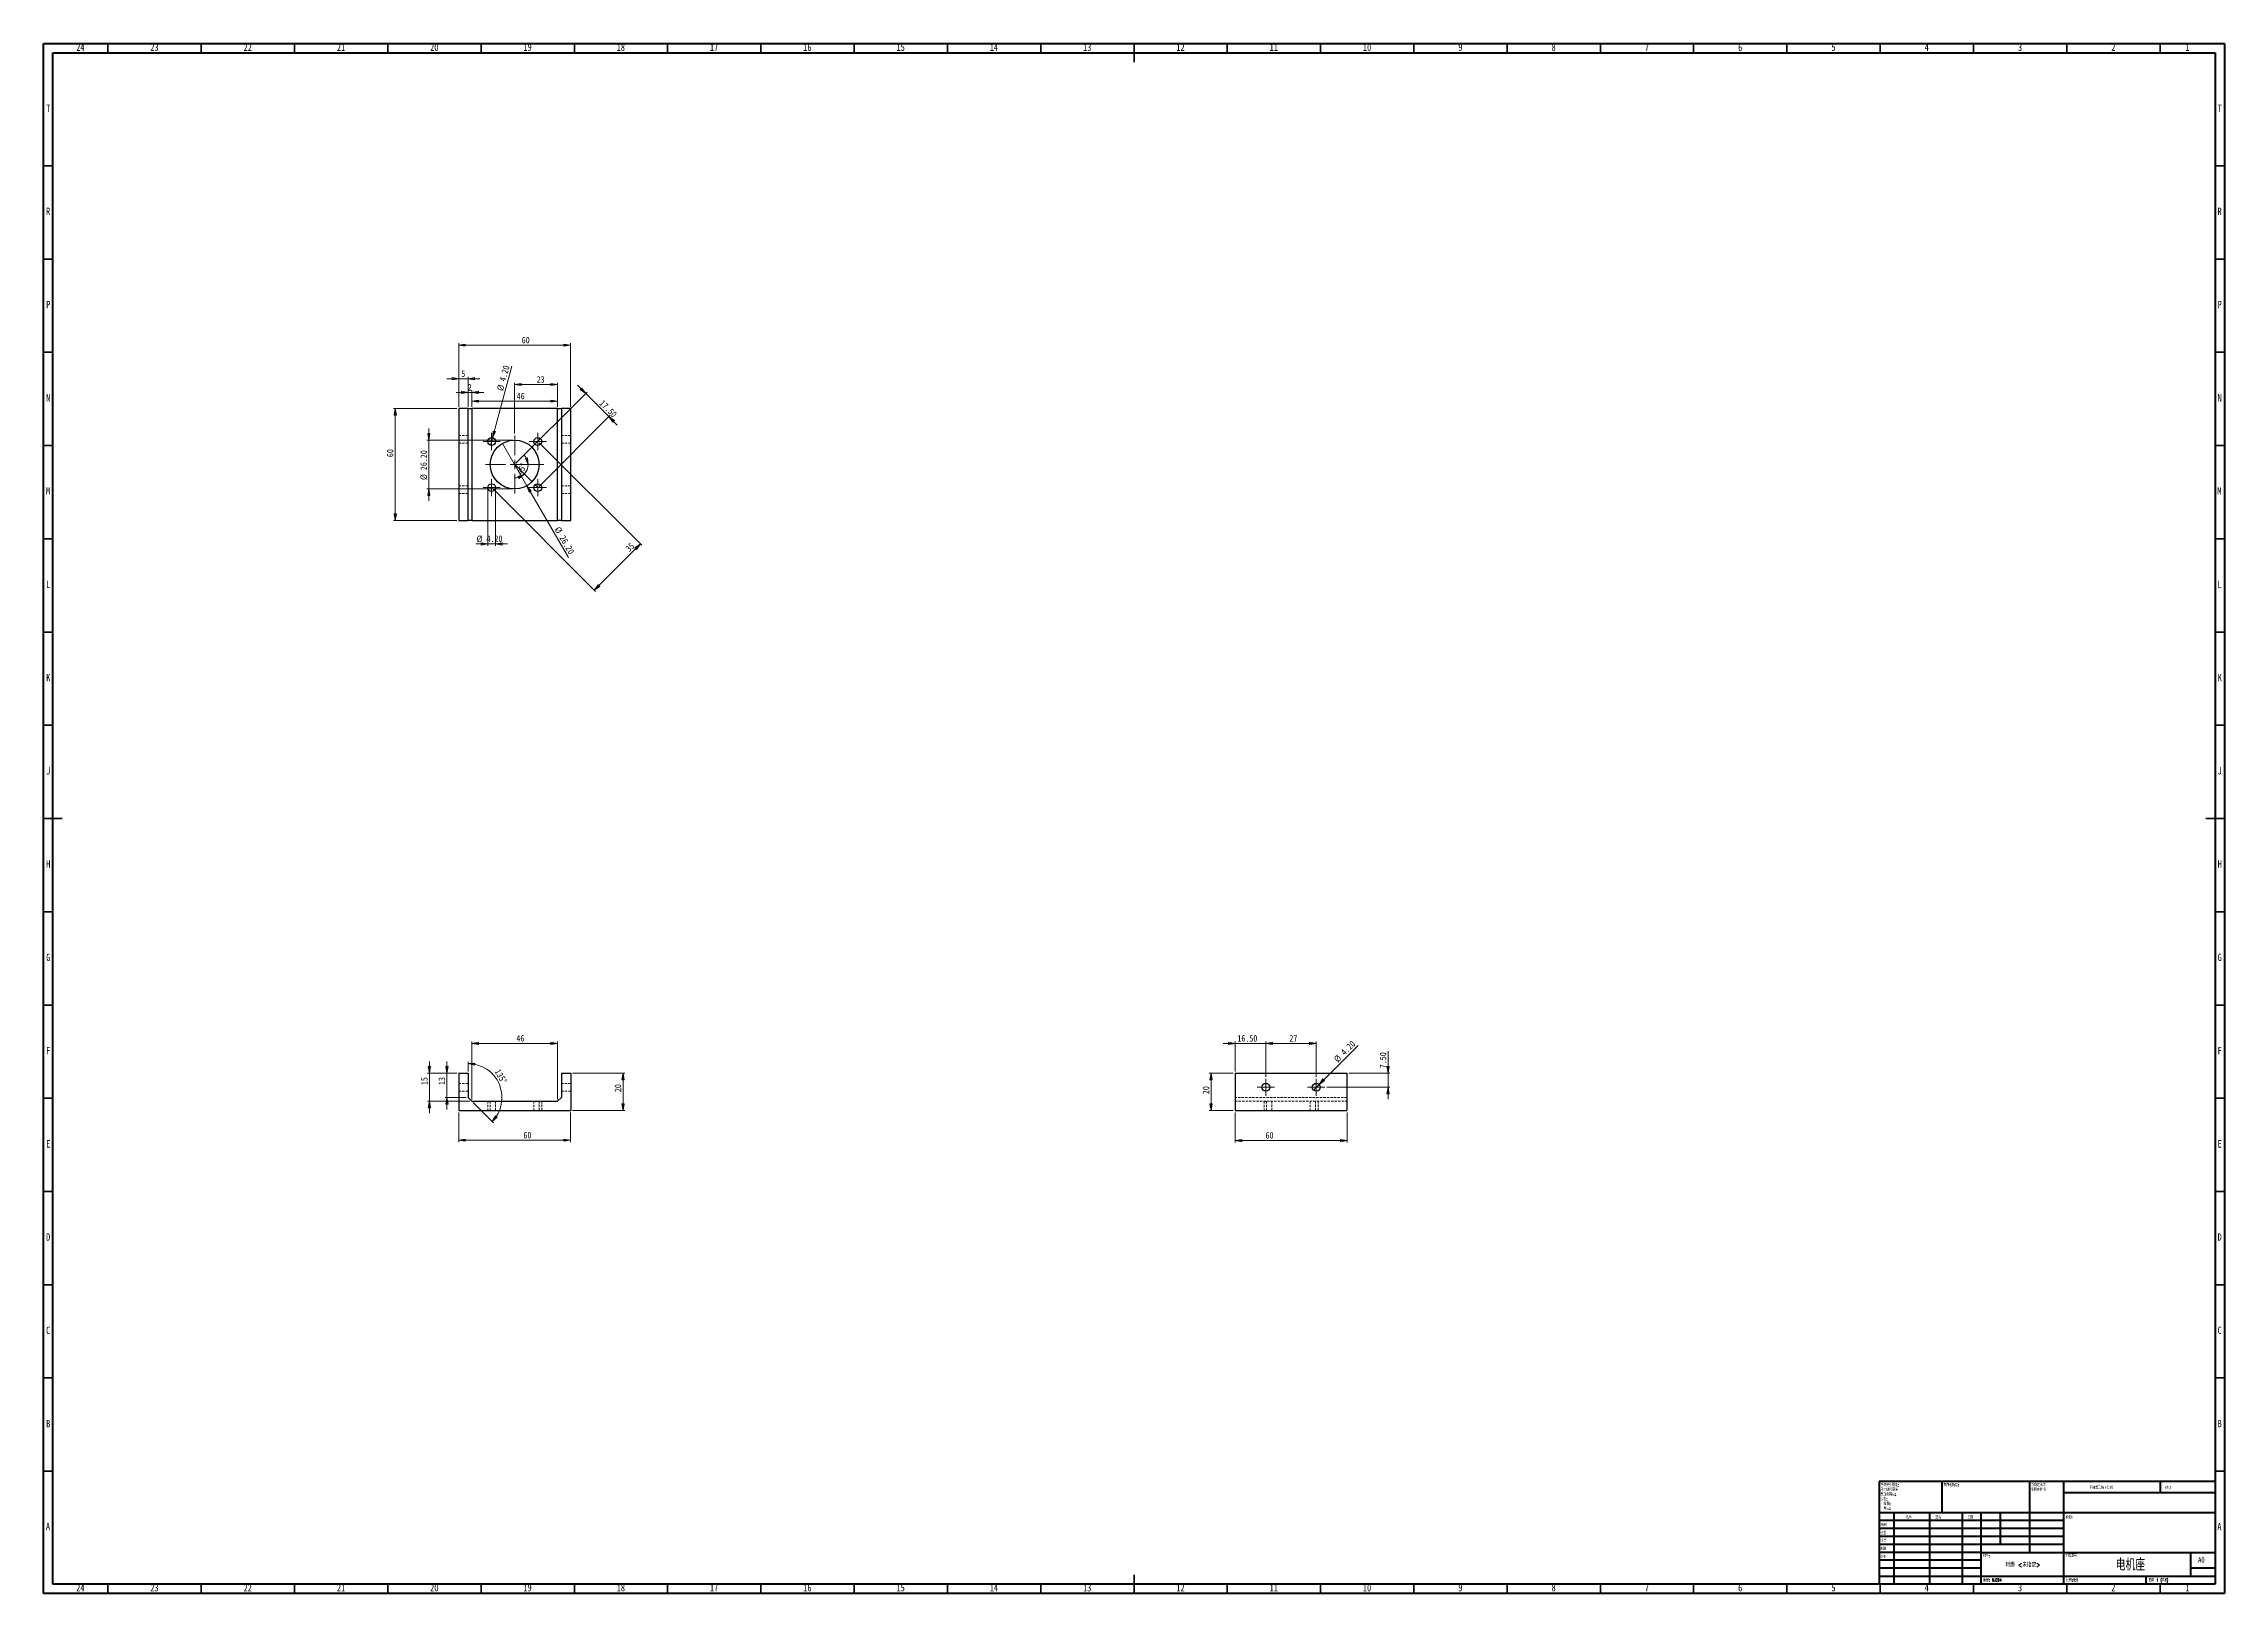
# Model space of a CAD drawing. Header units: millimetres. Extents: x 15 to 1184, y 5 to 836.
import ezdxf

# ---------------------------------------------------------------- set-up
doc = ezdxf.new("R2010")
doc.units = ezdxf.units.MM
doc.linetypes.add('CENTERX2', pattern=[20.32, 12.7, -2.54, 2.54, -2.54])
doc.linetypes.add('HIDDEN', pattern=[1.905, 1.27, -0.635])
doc.styles.add('SLDTEXTSTYLE0', font='TXT', dxfattribs={"width": 0.75, "bigfont": 'bigfont'})
doc.styles.add('SLDTEXTSTYLE1', font='TXT', dxfattribs={"width": 0.694444, "bigfont": 'bigfont'})
doc.styles.add('SLDTEXTSTYLE2', font='TXT', dxfattribs={"width": 0.75})
doc.dimstyles.new('SLDDIMSTYLE0', dxfattribs={"dimtxt": 3.5, "dimasz": 3.556, "dimexe": 0, "dimexo": 0.0625, "dimgap": 0.875, "dimtad": 1, "dimrnd": 1e-09, "dimzin": 12, "dimdsep": 46, "dimtxsty": 'SLDTEXTSTYLE2', "dimblk1": 'CLOSED', "dimblk2": 'CLOSED', "dimsah": 1, "dimcen": 0.09, "dimadec": 0, "dimazin": 3, "dimtfac": 1, "dimtmove": 0, "dimatfit": 0, "dimldrblk": 'CLOSED', "dimfxl": 1, "dimfrac": 2, "dimtolj": 1, "dimtzin": 12, "dimarcsym": 0})
doc.dimstyles.new('SLDDIMSTYLE1', dxfattribs={"dimtxt": 3.5, "dimasz": 3.556, "dimexe": 0, "dimexo": 0.0625, "dimgap": 0.875, "dimtad": 1, "dimdec": 4, "dimzin": 12, "dimdsep": 46, "dimtxsty": 'SLDTEXTSTYLE2', "dimblk1": 'CLOSED', "dimblk2": 'CLOSED', "dimsah": 1, "dimcen": 0.09, "dimazin": 3, "dimtfac": 1, "dimtofl": 0, "dimtmove": 0, "dimatfit": 3, "dimldrblk": 'CLOSED', "dimfxl": 1, "dimfrac": 2, "dimtolj": 1, "dimtzin": 12, "dimarcsym": 0})
doc.dimstyles.new('SLDDIMSTYLE2', dxfattribs={"dimtxt": 3.5, "dimasz": 3.556, "dimexe": 0, "dimexo": 0.0625, "dimgap": 0.875, "dimtad": 1, "dimrnd": 1e-09, "dimzin": 12, "dimdsep": 46, "dimtxsty": 'SLDTEXTSTYLE2', "dimblk1": 'CLOSED', "dimblk2": 'CLOSED', "dimsah": 1, "dimcen": 0.09, "dimadec": 0, "dimazin": 3, "dimtfac": 1, "dimtofl": 0, "dimtmove": 0, "dimatfit": 3, "dimldrblk": 'CLOSED', "dimfxl": 1, "dimfrac": 2, "dimtolj": 1, "dimtzin": 12, "dimarcsym": 0})
doc.dimstyles.new('SLDDIMSTYLE3', dxfattribs={"dimtxt": 3.5, "dimasz": 3.556, "dimexe": 0, "dimexo": 0.0625, "dimgap": 0.875, "dimtad": 1, "dimrnd": 1e-09, "dimzin": 4, "dimdsep": 46, "dimtxsty": 'SLDTEXTSTYLE2', "dimblk1": 'CLOSED', "dimblk2": 'CLOSED', "dimsah": 1, "dimcen": 0.09, "dimadec": 0, "dimazin": 1, "dimtfac": 1, "dimtmove": 0, "dimatfit": 0, "dimldrblk": 'CLOSED', "dimfxl": 1, "dimfrac": 2, "dimtolj": 1, "dimtzin": 12, "dimarcsym": 0})
doc.dimstyles.new('SLDDIMSTYLE4', dxfattribs={"dimtxt": 3.5, "dimasz": 3.556, "dimexe": 0, "dimexo": 0.0625, "dimgap": 0.875, "dimtad": 1, "dimrnd": 1e-09, "dimzin": 4, "dimdsep": 46, "dimtxsty": 'SLDTEXTSTYLE2', "dimblk1": 'NONE', "dimblk2": 'CLOSED', "dimsah": 1, "dimcen": 0, "dimadec": 0, "dimazin": 1, "dimtfac": 1, "dimtmove": 0, "dimatfit": 3, "dimldrblk": 'NONE', "dimfxl": 1, "dimfrac": 2, "dimtolj": 1, "dimtzin": 12, "dimarcsym": 0})

msp = doc.modelspace()

# ---------------------------------------------------------------- texts
at = {"color": 7, "linetype": 'Continuous', "lineweight": 0}
for s, insert, char_height, attachment_point, style in [('24', (34.67007, 836.06015), 3.96875, 2, 'SLDTEXTSTYLE2'), ('23', (74.42007, 836.06015), 3.96875, 2, 'SLDTEXTSTYLE2'), ('22', (124.42007, 836.06015), 3.96875, 2, 'SLDTEXTSTYLE2'), ('21', (174.42007, 836.06015), 3.96875, 2, 'SLDTEXTSTYLE2'), ('20', (224.42007, 836.06015), 3.96875, 2, 'SLDTEXTSTYLE2'), ('19', (274.42007, 836.06015), 3.96875, 2, 'SLDTEXTSTYLE2'), ('18', (324.42007, 836.06015), 3.96875, 2, 'SLDTEXTSTYLE2'), ('17', (374.42007, 836.06015), 3.96875, 2, 'SLDTEXTSTYLE2'), ('16', (424.42007, 836.06015), 3.96875, 2, 'SLDTEXTSTYLE2'), ('15', (474.42007, 836.06015), 3.96875, 2, 'SLDTEXTSTYLE2'), ('14', (524.42007, 836.06015), 3.96875, 2, 'SLDTEXTSTYLE2'), ('13', (574.42007, 836.06015), 3.96875, 2, 'SLDTEXTSTYLE2'), ('12', (624.42007, 836.06015), 3.96875, 2, 'SLDTEXTSTYLE2'), ('11', (674.42007, 836.06015), 3.96875, 2, 'SLDTEXTSTYLE2'), ('10', (724.42007, 836.06015), 3.96875, 2, 'SLDTEXTSTYLE2'), ('9', (774.46004, 836.06015), 3.96875, 2, 'SLDTEXTSTYLE2'), ('8', (824.46004, 836.06015), 3.96875, 2, 'SLDTEXTSTYLE2'), ('7', (874.46004, 836.06015), 3.96875, 2, 'SLDTEXTSTYLE2'), ('6', (924.46004, 836.06015), 3.96875, 2, 'SLDTEXTSTYLE2'), ('5', (974.46004, 836.06015), 3.96875, 2, 'SLDTEXTSTYLE2'), ('4', (1024.46004, 836.06015), 3.96875, 2, 'SLDTEXTSTYLE2'), ('3', (1074.46004, 836.06015), 3.96875, 2, 'SLDTEXTSTYLE2'), ('2', (1124.46004, 836.06015), 3.96875, 2, 'SLDTEXTSTYLE2'), ('1', (1164.21004, 836.06015), 3.96875, 2, 'SLDTEXTSTYLE2'), ('T', (17.48806, 803.31015), 3.96875, 2, 'SLDTEXTSTYLE2'), ('T', (1181.48806, 803.31015), 3.96875, 2, 'SLDTEXTSTYLE2'), ('R', (17.44442, 748.06015), 3.96875, 2, 'SLDTEXTSTYLE2'), ('R', (1181.44442, 748.06015), 3.96875, 2, 'SLDTEXTSTYLE2'), ('P', (17.48484, 698.06015), 3.96875, 2, 'SLDTEXTSTYLE2'), ('P', (1181.48484, 698.06015), 3.96875, 2, 'SLDTEXTSTYLE2'), ('N', (17.46371, 648.06015), 3.96875, 2, 'SLDTEXTSTYLE2'), ('N', (1181.46371, 648.06015), 3.96875, 2, 'SLDTEXTSTYLE2'), ('M', (17.36174, 598.06015), 3.96875, 2, 'SLDTEXTSTYLE2'), ('M', (1181.36174, 598.06015), 3.96875, 2, 'SLDTEXTSTYLE2'), ('L', (17.45452, 548.06015), 3.96875, 2, 'SLDTEXTSTYLE2'), ('L', (1181.45452, 548.06015), 3.96875, 2, 'SLDTEXTSTYLE2'), ('K', (17.48852, 498.06015), 3.96875, 2, 'SLDTEXTSTYLE2'), ('K', (1181.48852, 498.06015), 3.96875, 2, 'SLDTEXTSTYLE2'), ('J', (17.46509, 448.06015), 3.96875, 2, 'SLDTEXTSTYLE2'), ('J', (1181.46509, 448.06015), 3.96875, 2, 'SLDTEXTSTYLE2'), ('H', (17.49035, 398.06015), 3.96875, 2, 'SLDTEXTSTYLE2'), ('H', (1181.49035, 398.06015), 3.96875, 2, 'SLDTEXTSTYLE2'), ('G', (17.48668, 348.06015), 3.96875, 2, 'SLDTEXTSTYLE2'), ('G', (1181.48668, 348.06015), 3.96875, 2, 'SLDTEXTSTYLE2'), ('F', (17.45774, 298.06015), 3.96875, 2, 'SLDTEXTSTYLE2'), ('F', (1181.45774, 298.06015), 3.96875, 2, 'SLDTEXTSTYLE2'), ('E', (17.50781, 248.06015), 3.96875, 2, 'SLDTEXTSTYLE2'), ('E', (1181.50781, 248.06015), 3.96875, 2, 'SLDTEXTSTYLE2'), ('D', (17.45269, 198.06015), 3.96875, 2, 'SLDTEXTSTYLE2'), ('D', (1181.45269, 198.06015), 3.96875, 2, 'SLDTEXTSTYLE2'), ('C', (17.45866, 148.06015), 3.96875, 2, 'SLDTEXTSTYLE2'), ('C', (1181.45866, 148.06015), 3.96875, 2, 'SLDTEXTSTYLE2'), ('B', (17.4706, 98.06015), 3.96875, 2, 'SLDTEXTSTYLE2'), ('B', (1181.4706, 98.06015), 3.96875, 2, 'SLDTEXTSTYLE2'), ('\\M+1955C\\M+196CA\\M+19165糙\\M+19378:', (1033.37129, 63.91927), 1.5, 1, 'SLDTEXTSTYLE0'), ('\\M+19573调\\M+190AE\\M+18D48\\M+192F6图\\M+194E4\\M+197E1', (1111.61464, 62.53299), 1.5, 1, 'SLDTEXTSTYLE0'), ('\\M+18F43订', (1152.32758, 62.33491), 1.5, 1, 'SLDTEXTSTYLE0'), ('A', (17.33969, 42.81015), 3.96875, 2, 'SLDTEXTSTYLE2'), ('检查', (999.62358, 38.15441), 1.5, 1, 'SLDTEXTSTYLE0'), ('绘\\M+190A7', (999.68467, 42.42971), 1.5, 1, 'SLDTEXTSTYLE0'), ('\\M+196BC\\M+18FCC', (1013.32224, 46.50148), 1.5, 1, 'SLDTEXTSTYLE0'), ('签\\M+196BC', (1029.03359, 46.56176), 1.5, 1, 'SLDTEXTSTYLE0'), ('\\M+193FA\\M+18AFA', (1046.2147, 46.57618), 1.5, 1, 'SLDTEXTSTYLE0'), ('标题:', (1098.95619, 46.57618), 1.5, 1, 'SLDTEXTSTYLE0'), ('A', (1181.33969, 42.81015), 3.96875, 2, 'SLDTEXTSTYLE2'), ('\\M+194E1\\M+18F79', (999.62163, 34.17683), 1.5, 1, 'SLDTEXTSTYLE0'), ('验检', (999.67686, 25.34965), 1.5, 1, 'SLDTEXTSTYLE0'), ('\\M+190A7\\M+191A2', (999.68219, 29.7337), 1.5, 1, 'SLDTEXTSTYLE0'), ('\\M+18DDE\\M+197BF:', (1054.64586, 25.98606), 1.5, 1, 'SLDTEXTSTYLE0'), ('\\M+18D48\\M+192F6图\\M+18D86', (1098.62865, 25.98606), 1.5, 1, 'SLDTEXTSTYLE0'), ('电\\M+18AF7\\M+18DC0', (1133.62501, 23.60691), 6.35, 2, 'SLDTEXTSTYLE0'), ('A0', (1169.87116, 24.40639), 2.910417, 1, 'SLDTEXTSTYLE2'), ('\\M+18F64\\M+197CA: 0.024', (1054.61781, 12.94931), 1.4986, 1, 'SLDTEXTSTYLE0'), ('\\M+18DDE质 <\\M+196A2\\M+18E77\\M+192E8>', (1075.9665, 21.48557), 2.38125, 2, 'SLDTEXTSTYLE0'), ('\\M+194E4\\M+197E1:1:1', (1099.07397, 12.90009), 1.5, 1, 'SLDTEXTSTYLE0'), ('图纸 1 (\\M+18BA41)', (1143.47829, 12.90009), 1.5, 1, 'SLDTEXTSTYLE1'), ('24', (34.67007, 10.06015), 3.96875, 2, 'SLDTEXTSTYLE2'), ('23', (74.42007, 10.06015), 3.96875, 2, 'SLDTEXTSTYLE2'), ('22', (124.42007, 10.06015), 3.96875, 2, 'SLDTEXTSTYLE2'), ('21', (174.42007, 10.06015), 3.96875, 2, 'SLDTEXTSTYLE2'), ('20', (224.42007, 10.06015), 3.96875, 2, 'SLDTEXTSTYLE2'), ('19', (274.42007, 10.06015), 3.96875, 2, 'SLDTEXTSTYLE2'), ('18', (324.42007, 10.06015), 3.96875, 2, 'SLDTEXTSTYLE2'), ('17', (374.42007, 10.06015), 3.96875, 2, 'SLDTEXTSTYLE2'), ('16', (424.42007, 10.06015), 3.96875, 2, 'SLDTEXTSTYLE2'), ('15', (474.42007, 10.06015), 3.96875, 2, 'SLDTEXTSTYLE2'), ('14', (524.42007, 10.06015), 3.96875, 2, 'SLDTEXTSTYLE2'), ('13', (574.42007, 10.06015), 3.96875, 2, 'SLDTEXTSTYLE2'), ('12', (624.42007, 10.06015), 3.96875, 2, 'SLDTEXTSTYLE2'), ('11', (674.42007, 10.06015), 3.96875, 2, 'SLDTEXTSTYLE2'), ('10', (724.42007, 10.06015), 3.96875, 2, 'SLDTEXTSTYLE2'), ('9', (774.46004, 10.06015), 3.96875, 2, 'SLDTEXTSTYLE2'), ('8', (824.46004, 10.06015), 3.96875, 2, 'SLDTEXTSTYLE2'), ('7', (874.46004, 10.06015), 3.96875, 2, 'SLDTEXTSTYLE2'), ('6', (924.46004, 10.06015), 3.96875, 2, 'SLDTEXTSTYLE2'), ('5', (974.46004, 10.06015), 3.96875, 2, 'SLDTEXTSTYLE2'), ('4', (1024.46004, 10.06015), 3.96875, 2, 'SLDTEXTSTYLE2'), ('3', (1074.46004, 10.06015), 3.96875, 2, 'SLDTEXTSTYLE2'), ('2', (1124.46004, 10.06015), 3.96875, 2, 'SLDTEXTSTYLE2'), ('1', (1164.21004, 10.06015), 3.96875, 2, 'SLDTEXTSTYLE2')]:
    msp.add_mtext(s, dxfattribs=dict(at, insert=insert, char_height=char_height, attachment_point=attachment_point, style=style))

# ---------------------------------------------------------------- blocks, each defined once
blk = doc.blocks.new('SW_NOTE_0')
at = {"color": 0, "linetype": 'Continuous', "lineweight": 0, "char_height": 1.5, "attachment_point": 1, "style": 'SLDTEXTSTYLE0'}
for s, insert in [('\\M+18F9C\\M+194F1另\\M+18A4F\\M+18E77\\M+192E8:', (0, 1.9)), ('\\M+18EDA\\M+190A1\\M+18E67\\M+19770\\M+19F7C\\M+195C4', (0, -0.6)), ('\\M+1955C\\M+196CA\\M+19165糙\\M+19378:', (0, -3.1)), ('\\M+18CF6\\M+18DB7:', (0, -5.6)), ('线\\M+190AB:', (1.7, -8.1)), ('\\M+18A70\\M+19378:', (1.7, -10.6))]:
    blk.add_mtext(s, dxfattribs=dict(at, insert=insert))
blk = doc.blocks.new('SW_NOTE_1')
at = {"color": 0, "linetype": 'Continuous', "lineweight": 0, "char_height": 1.5, "attachment_point": 1, "style": 'SLDTEXTSTYLE0'}
for s, insert in [('\\M+18FAB锐边\\M+190B4\\M+18F9C', (0, 1.9)), ('\\M+196D1\\M+18E68\\M+19BF3\\M+190DC\\M+19266', (0, -0.6))]:
    blk.add_mtext(s, dxfattribs=dict(at, insert=insert))
blk = doc.blocks.new('_Closed')
at = {"color": 0, "linetype": 'ByBlock', "lineweight": -2}
for p, q in [((-1, 0.166667), (0, 0)), ((-1, 0.166667), (-1, -0.166667)), ((0, 0), (-1, -0.166667)), ((0, 0), (-1, 0))]:
    blk.add_line(p, q, dxfattribs=at)
blk = doc.blocks.new('_D')
at = {"color": 7, "linetype": 'Continuous', "lineweight": 18}
for p, q in [((298.5, 283.9), (326.6, 283.9)), ((325.6, 283.9), (325.6, 263.9)), ((298.5, 263.9), (326.6, 263.9))]:
    blk.add_line(p, q, dxfattribs=at)
at = {"color": 7, "linetype": 'Continuous', "lineweight": 18, "xscale": 3.556, "yscale": 3.556}
for p, rotation in [((325.6, 283.9), 90), ((325.6, 263.9), 270)]:
    blk.add_blockref('_Closed', p, dxfattribs=dict(at, rotation=rotation))
at = {"color": 7, "linetype": 'Continuous', "lineweight": 18, "insert": (321.1, 273.8), "char_height": 3.5, "attachment_point": 1, "rotation": 90, "style": 'SLDTEXTSTYLE2'}
blk.add_mtext('20', dxfattribs=at)
blk = doc.blocks.new('_D_1')
at = {"color": 7, "linetype": 'Continuous', "lineweight": 18}
for p, q in [((236.5, 283.9), (220.8, 283.9)), ((221.8, 283.9), (221.8, 290.2)), ((221.8, 268.9), (221.8, 283.9)), ((243.5, 268.9), (220.8, 268.9)), ((221.8, 268.9), (221.8, 262.5))]:
    blk.add_line(p, q, dxfattribs=at)
at = {"color": 7, "linetype": 'Continuous', "lineweight": 18, "xscale": 3.556, "yscale": 3.556}
for p, rotation in [((221.8, 283.9), 270), ((221.8, 268.9), 90)]:
    blk.add_blockref('_Closed', p, dxfattribs=dict(at, rotation=rotation))
at = {"color": 7, "linetype": 'Continuous', "lineweight": 18, "insert": (217.3, 277.6), "char_height": 3.5, "attachment_point": 1, "rotation": 90, "style": 'SLDTEXTSTYLE2'}
blk.add_mtext('15', dxfattribs=at)
blk = doc.blocks.new('_D_2')
at = {"color": 7, "linetype": 'Continuous', "lineweight": 18}
for p, q in [((236.5, 283.9), (230.2, 283.9)), ((231.2, 283.9), (231.2, 290.2)), ((231.2, 283.9), (231.2, 270.9)), ((241.5, 270.9), (230.2, 270.9)), ((231.2, 270.9), (231.2, 264.5))]:
    blk.add_line(p, q, dxfattribs=at)
at = {"color": 7, "linetype": 'Continuous', "lineweight": 18, "xscale": 3.556, "yscale": 3.556}
for p, rotation in [((231.2, 283.9), 270), ((231.2, 270.9), 90)]:
    blk.add_blockref('_Closed', p, dxfattribs=dict(at, rotation=rotation))
at = {"color": 7, "linetype": 'Continuous', "lineweight": 18, "insert": (226.7, 277.6), "char_height": 3.5, "attachment_point": 1, "rotation": 90, "style": 'SLDTEXTSTYLE2'}
blk.add_mtext('13', dxfattribs=at)
blk = doc.blocks.new('_D_3')
at = {"color": 7, "linetype": 'Continuous', "lineweight": 18}
for p, q in [((242.5, 284.9), (242.5, 290.1)), ((245.2, 268.2), (256.1, 257.3))]:
    blk.add_line(p, q, dxfattribs=at)
blk.add_arc((242.5, 270.9), 18.2, 315, 90, dxfattribs=at)
at = {"color": 7, "linetype": 'Continuous', "lineweight": 18, "xscale": 3.556, "yscale": 3.556}
for p, rotation in [((242.5, 289.1), 174.4706575864), ((255.4, 258), 230.5293424136)]:
    blk.add_blockref('_Closed', p, dxfattribs=dict(at, rotation=rotation))
at = {"color": 7, "linetype": 'Continuous', "lineweight": 18, "insert": (259.6, 286.6), "char_height": 3.5, "attachment_point": 1, "rotation": 300.5529, "style": 'SLDTEXTSTYLE2'}
blk.add_mtext('135°', dxfattribs=at)
blk = doc.blocks.new('_D_4')
at = {"color": 7, "linetype": 'Continuous', "lineweight": 18}
for p, q in [((244.5, 269.9), (244.5, 300.9)), ((244.5, 299.9), (290.5, 299.9)), ((290.5, 269.9), (290.5, 300.9))]:
    blk.add_line(p, q, dxfattribs=at)
at = {"color": 7, "linetype": 'Continuous', "lineweight": 18, "xscale": 3.556, "yscale": 3.556, "rotation": 180}
blk.add_blockref('_Closed', (244.5, 299.9), dxfattribs=at)
at = {"color": 7, "linetype": 'Continuous', "lineweight": 18, "xscale": 3.556, "yscale": 3.556}
blk.add_blockref('_Closed', (290.5, 299.9), dxfattribs=at)
at = {"color": 7, "linetype": 'Continuous', "lineweight": 18, "insert": (268.4, 304.4), "char_height": 3.5, "attachment_point": 1, "style": 'SLDTEXTSTYLE2'}
blk.add_mtext('46', dxfattribs=at)
blk = doc.blocks.new('_D_5')
at = {"color": 7, "linetype": 'Continuous', "lineweight": 18}
for p, q in [((237.5, 262.9), (237.5, 247)), ((297.5, 262.9), (297.5, 247)), ((237.5, 248), (297.5, 248))]:
    blk.add_line(p, q, dxfattribs=at)
at = {"color": 7, "linetype": 'Continuous', "lineweight": 18, "xscale": 3.556, "yscale": 3.556, "rotation": 180}
blk.add_blockref('_Closed', (237.5, 248), dxfattribs=at)
at = {"color": 7, "linetype": 'Continuous', "lineweight": 18, "xscale": 3.556, "yscale": 3.556}
blk.add_blockref('_Closed', (297.5, 248), dxfattribs=at)
at = {"color": 7, "linetype": 'Continuous', "lineweight": 18, "insert": (272.2, 252.5), "char_height": 3.5, "attachment_point": 1, "style": 'SLDTEXTSTYLE2'}
blk.add_mtext('60', dxfattribs=at)
blk = doc.blocks.new('_D_6')
at = {"color": 7, "linetype": 'Continuous', "lineweight": 18}
for start, end in [(0, 47.1395), (315, 0), (267.8605, 315)]:
    blk.add_arc((267.5, 610.3), 7.18, start, end, dxfattribs=at)
at = {"color": 7, "linetype": 'Continuous', "lineweight": 18, "xscale": 3.556, "yscale": 3.556}
for p, rotation in [((274.7, 610.3), 283.167129695), ((272.6, 605.2), 31.832870305)]:
    blk.add_blockref('_Closed', p, dxfattribs=dict(at, rotation=rotation))
at = {"color": 7, "linetype": 'Continuous', "lineweight": 18, "insert": (268.5, 606), "char_height": 3.5, "attachment_point": 1, "rotation": 65.919, "style": 'SLDTEXTSTYLE2'}
blk.add_mtext('45°', dxfattribs=at)
blk = doc.blocks.new('_D_7')
at = {"color": 7, "linetype": 'Continuous', "lineweight": 18}
for p, q in [((268.2, 611), (306.3, 649.1)), ((305.6, 648.4), (301.1, 652.9)), ((305.6, 648.4), (318, 636)), ((280.6, 598.6), (318.7, 636.7)), ((318, 636), (322.5, 631.5))]:
    blk.add_line(p, q, dxfattribs=at)
at = {"color": 7, "linetype": 'Continuous', "lineweight": 18, "xscale": 3.556, "yscale": 3.556}
for p, rotation in [((305.6, 648.4), 315), ((318, 636), 135)]:
    blk.add_blockref('_Closed', p, dxfattribs=dict(at, rotation=rotation))
at = {"color": 7, "linetype": 'Continuous', "lineweight": 18, "insert": (315.1, 645.3), "char_height": 3.5, "attachment_point": 1, "rotation": 315, "style": 'SLDTEXTSTYLE2'}
blk.add_mtext('17.50', dxfattribs=at)
blk = doc.blocks.new('_D_8')
at = {"color": 7, "linetype": 'Continuous', "lineweight": 18}
for p, q in [((236.5, 640.3), (202.5, 640.3)), ((203.5, 640.3), (203.5, 580.3)), ((236.5, 580.3), (202.5, 580.3))]:
    blk.add_line(p, q, dxfattribs=at)
at = {"color": 7, "linetype": 'Continuous', "lineweight": 18, "xscale": 3.556, "yscale": 3.556}
for p, rotation in [((203.5, 640.3, -10), 90), ((203.5, 580.3, -10), 270)]:
    blk.add_blockref('_Closed', p, dxfattribs=dict(at, rotation=rotation))
at = {"color": 7, "linetype": 'Continuous', "lineweight": 18, "insert": (199, 614.3), "char_height": 3.5, "attachment_point": 1, "rotation": 90, "style": 'SLDTEXTSTYLE2'}
blk.add_mtext('60', dxfattribs=at)
blk = doc.blocks.new('_D_9')
at = {"color": 7, "linetype": 'Continuous', "lineweight": 18}
for p, q in [((237.5, 641.3), (237.5, 675.3)), ((237.5, 674.3), (297.5, 674.3)), ((297.5, 641.3), (297.5, 675.3))]:
    blk.add_line(p, q, dxfattribs=at)
at = {"color": 7, "linetype": 'Continuous', "lineweight": 18, "xscale": 3.556, "yscale": 3.556, "rotation": 180}
blk.add_blockref('_Closed', (237.5, 674.3, -10), dxfattribs=at)
at = {"color": 7, "linetype": 'Continuous', "lineweight": 18, "xscale": 3.556, "yscale": 3.556}
blk.add_blockref('_Closed', (297.5, 674.3, -10), dxfattribs=at)
at = {"color": 7, "linetype": 'Continuous', "lineweight": 18, "insert": (271.3, 678.8), "char_height": 3.5, "attachment_point": 1, "style": 'SLDTEXTSTYLE2'}
blk.add_mtext('60', dxfattribs=at)
blk = doc.blocks.new('_D_10')
at = {"color": 7, "linetype": 'Continuous', "lineweight": 18}
for p, q in [((237.5, 656.3), (231.2, 656.3)), ((237.5, 641.3), (237.5, 657.3)), ((242.5, 656.3), (237.5, 656.3)), ((242.5, 641.3), (242.5, 657.3)), ((242.5, 656.3), (248.9, 656.3))]:
    blk.add_line(p, q, dxfattribs=at)
at = {"color": 7, "linetype": 'Continuous', "lineweight": 18, "xscale": 3.556, "yscale": 3.556}
blk.add_blockref('_Closed', (237.5, 656.3, -10), dxfattribs=at)
at = {"color": 7, "linetype": 'Continuous', "lineweight": 18, "xscale": 3.556, "yscale": 3.556, "rotation": 180}
blk.add_blockref('_Closed', (242.5, 656.3, -10), dxfattribs=at)
at = {"color": 7, "linetype": 'Continuous', "lineweight": 18, "insert": (238.9, 660.8), "char_height": 3.5, "attachment_point": 1, "style": 'SLDTEXTSTYLE2'}
blk.add_mtext('5', dxfattribs=at)
blk = doc.blocks.new('_D_11')
at = {"color": 7, "linetype": 'Continuous', "lineweight": 18}
for p, q in [((242.5, 649), (236.2, 649)), ((242.5, 641.3), (242.5, 650)), ((242.5, 649), (244.5, 649)), ((244.5, 641.3), (244.5, 650)), ((244.5, 649), (250.9, 649))]:
    blk.add_line(p, q, dxfattribs=at)
at = {"color": 7, "linetype": 'Continuous', "lineweight": 18, "xscale": 3.556, "yscale": 3.556}
blk.add_blockref('_Closed', (242.5, 649, -10), dxfattribs=at)
at = {"color": 7, "linetype": 'Continuous', "lineweight": 18, "xscale": 3.556, "yscale": 3.556, "rotation": 180}
blk.add_blockref('_Closed', (244.5, 649, -10), dxfattribs=at)
at = {"color": 7, "linetype": 'Continuous', "lineweight": 18, "insert": (242.4, 653.5), "char_height": 3.5, "attachment_point": 1, "style": 'SLDTEXTSTYLE2'}
blk.add_mtext('2', dxfattribs=at)
blk = doc.blocks.new('_D_12')
at = {"color": 7, "linetype": 'Continuous', "lineweight": 18}
for p, q in [((244.5, 641.3), (244.5, 645.3)), ((244.5, 644.3), (290.5, 644.3)), ((290.5, 641.3), (290.5, 645.3))]:
    blk.add_line(p, q, dxfattribs=at)
at = {"color": 7, "linetype": 'Continuous', "lineweight": 18, "xscale": 3.556, "yscale": 3.556, "rotation": 180}
blk.add_blockref('_Closed', (244.5, 644.3, -10), dxfattribs=at)
at = {"color": 7, "linetype": 'Continuous', "lineweight": 18, "xscale": 3.556, "yscale": 3.556}
blk.add_blockref('_Closed', (290.5, 644.3, -10), dxfattribs=at)
at = {"color": 7, "linetype": 'Continuous', "lineweight": 18, "insert": (268.6, 648.8), "char_height": 3.5, "attachment_point": 1, "style": 'SLDTEXTSTYLE2'}
blk.add_mtext('46', dxfattribs=at)
blk = doc.blocks.new('_D_13')
at = {"color": 7, "linetype": 'Continuous', "lineweight": 18}
for p, q in [((266.5, 623.4), (220.5, 623.4)), ((221.5, 623.4), (221.5, 629.7)), ((221.5, 623.4), (221.5, 597.2)), ((266.5, 597.2), (220.5, 597.2)), ((221.5, 597.2), (221.5, 590.8))]:
    blk.add_line(p, q, dxfattribs=at)
at = {"color": 7, "linetype": 'Continuous', "lineweight": 18, "xscale": 3.556, "yscale": 3.556}
for p, rotation in [((221.5, 623.4, -10), 270), ((221.5, 597.2, -10), 90)]:
    blk.add_blockref('_Closed', p, dxfattribs=dict(at, rotation=rotation))
at = {"color": 7, "linetype": 'Continuous', "lineweight": 18, "char_height": 3.5, "attachment_point": 1, "rotation": 90, "style": 'SLDTEXTSTYLE2'}
for s, insert in [('26.20', (217, 607.3)), ('%%c', (217, 602))]:
    blk.add_mtext(s, dxfattribs=dict(at, insert=insert))
blk = doc.blocks.new('_D_14')
at = {"color": 7, "linetype": 'Continuous', "lineweight": 18}
for q in [(266, 663.1), (254.6, 620.6)]:
    blk.add_line((255.7, 624.7), q, dxfattribs=at)
at = {"color": 7, "linetype": 'Continuous', "lineweight": 18, "xscale": 3.556, "yscale": 3.556, "rotation": 255}
blk.add_blockref('_Closed', (255.7, 624.7, -10), dxfattribs=at)
at = {"color": 7, "linetype": 'Continuous', "lineweight": 18, "char_height": 3.5, "attachment_point": 1, "rotation": 75, "style": 'SLDTEXTSTYLE2'}
for s, insert in [('4.20', (259.2, 655.5)), ('%%c', (257.9, 650.4))]:
    blk.add_mtext(s, dxfattribs=dict(at, insert=insert))
blk = doc.blocks.new('_None')
blk = doc.blocks.new('_D_15')
at = {"color": 7, "linetype": 'Continuous', "lineweight": 18}
for p, q in [((267.5, 626.9), (267.5, 654.2)), ((267.5, 653.2), (290.5, 653.2)), ((290.5, 641.3), (290.5, 654.2))]:
    blk.add_line(p, q, dxfattribs=at)
at = {"color": 7, "linetype": 'Continuous', "lineweight": 18, "xscale": 3.556, "yscale": 3.556, "rotation": 180}
blk.add_blockref('_Closed', (267.5, 653.2, -10), dxfattribs=at)
at = {"color": 7, "linetype": 'Continuous', "lineweight": 18, "xscale": 3.556, "yscale": 3.556}
blk.add_blockref('_Closed', (290.5, 653.2, -10), dxfattribs=at)
at = {"color": 7, "linetype": 'Continuous', "lineweight": 18, "insert": (279.3, 657.7), "char_height": 3.5, "attachment_point": 1, "style": 'SLDTEXTSTYLE2'}
blk.add_mtext('23', dxfattribs=at)
blk = doc.blocks.new('_D_16')
at = {"color": 7, "linetype": 'Continuous', "lineweight": 18}
for p, q in [((280.6, 622), (335.6, 567)), ((255.9, 597.2), (310.9, 542.2)), ((310.2, 542.9), (334.9, 567.7))]:
    blk.add_line(p, q, dxfattribs=at)
at = {"color": 7, "linetype": 'Continuous', "lineweight": 18, "xscale": 3.556, "yscale": 3.556}
for p, rotation in [((334.9, 567.7, -10), 45), ((310.2, 542.9, -10), 225)]:
    blk.add_blockref('_Closed', p, dxfattribs=dict(at, rotation=rotation))
at = {"color": 7, "linetype": 'Continuous', "lineweight": 18, "insert": (326.5, 565.7), "char_height": 3.5, "attachment_point": 1, "rotation": 45, "style": 'SLDTEXTSTYLE2'}
blk.add_mtext('35', dxfattribs=at)
blk = doc.blocks.new('_D_17')
at = {"color": 7, "linetype": 'Continuous', "lineweight": 18}
for p, q in [((253.1, 596.9), (253.1, 566.7)), ((257.3, 596.9), (257.3, 566.7)), ((253.1, 567.7), (246.7, 567.7)), ((253.1, 567.7), (257.3, 567.7)), ((257.3, 567.7), (263.6, 567.7))]:
    blk.add_line(p, q, dxfattribs=at)
at = {"color": 7, "linetype": 'Continuous', "lineweight": 18, "xscale": 3.556, "yscale": 3.556}
blk.add_blockref('_Closed', (253.1, 567.7, -10), dxfattribs=at)
at = {"color": 7, "linetype": 'Continuous', "lineweight": 18, "xscale": 3.556, "yscale": 3.556, "rotation": 180}
blk.add_blockref('_Closed', (257.3, 567.7, -10), dxfattribs=at)
at = {"color": 7, "linetype": 'Continuous', "lineweight": 18, "char_height": 3.5, "attachment_point": 1, "style": 'SLDTEXTSTYLE2'}
for s, insert in [('%%c', (247.1, 572.2)), ('4.20', (252.4, 572.3))]:
    blk.add_mtext(s, dxfattribs=dict(at, insert=insert))
blk = doc.blocks.new('_D_18')
at = {"color": 7, "linetype": 'Continuous', "lineweight": 18}
for q in [(261, 621.6), (296.3, 560.5)]:
    blk.add_line((274.1, 598.9), q, dxfattribs=at)
at = {"color": 7, "linetype": 'Continuous', "lineweight": 18, "xscale": 3.556, "yscale": 3.556, "rotation": 120}
blk.add_blockref('_Closed', (274.1, 598.9, -10), dxfattribs=at)
at = {"color": 7, "linetype": 'Continuous', "lineweight": 18, "char_height": 3.5, "attachment_point": 1, "rotation": 300, "style": 'SLDTEXTSTYLE2'}
for s, insert in [('%%c', (291.7, 577.4)), ('26.20', (294.4, 572.8))]:
    blk.add_mtext(s, dxfattribs=dict(at, insert=insert))
blk = doc.blocks.new('SW_CENTERMARKSYMBOL_0')
at = {"color": 0, "linetype": 'Continuous', "lineweight": 0}
for p, q in [((0, 5), (0, 15.6)), ((-5, 0), (-15.6, 0)), ((0, 0), (-2.5, 0)), ((0, 0), (0, 2.5)), ((0, 0), (0, -2.5)), ((0, 0), (2.5, 0)), ((5, 0), (15.6, 0)), ((0, -5), (0, -15.6))]:
    blk.add_line(p, q, dxfattribs=at)
blk = doc.blocks.new('SW_CENTERMARKSYMBOL_1')
at = {"color": 0, "linetype": 'Continuous', "lineweight": 0}
for p, q in [((-2.5, 0), (-4.6, 0)), ((0, 0), (-2.5, 0)), ((0, 2.5), (0, 4.6)), ((0, 0), (0, 2.5)), ((0, 0), (0, -2.5)), ((0, 0), (2.5, 0)), ((2.5, 0), (4.6, 0)), ((0, -2.5), (0, -4.6))]:
    blk.add_line(p, q, dxfattribs=at)
blk = doc.blocks.new('SW_CENTERMARKSYMBOL_2')
at = {"color": 0, "linetype": 'Continuous', "lineweight": 0}
for p, q in [((-2.5, 0), (-4.6, 0)), ((0, 0), (-2.5, 0)), ((0, 2.5), (0, 4.6)), ((0, 0), (0, 2.5)), ((0, 0), (0, -2.5)), ((0, 0), (2.5, 0)), ((2.5, 0), (4.6, 0)), ((0, -2.5), (0, -4.6))]:
    blk.add_line(p, q, dxfattribs=at)
blk = doc.blocks.new('SW_CENTERMARKSYMBOL_3')
at = {"color": 0, "linetype": 'Continuous', "lineweight": 0}
for p, q in [((-2.5, 0), (-4.6, 0)), ((0, 0), (-2.5, 0)), ((0, 2.5), (0, 4.6)), ((0, 0), (0, 2.5)), ((0, 0), (0, -2.5)), ((0, 0), (2.5, 0)), ((2.5, 0), (4.6, 0)), ((0, -2.5), (0, -4.6))]:
    blk.add_line(p, q, dxfattribs=at)
blk = doc.blocks.new('SW_CENTERMARKSYMBOL_4')
at = {"color": 0, "linetype": 'Continuous', "lineweight": 0}
for p, q in [((-2.5, 0), (-4.6, 0)), ((0, 0), (-2.5, 0)), ((0, 2.5), (0, 4.6)), ((0, 0), (0, 2.5)), ((0, 0), (0, -2.5)), ((0, 0), (2.5, 0)), ((2.5, 0), (4.6, 0)), ((0, -2.5), (0, -4.6))]:
    blk.add_line(p, q, dxfattribs=at)
blk = doc.blocks.new('_D_19')
at = {"color": 7, "linetype": 'Continuous', "lineweight": 18}
for p, q in [((652.7, 283.9), (639.8, 283.9)), ((640.8, 283.9), (640.8, 263.9)), ((652.7, 263.9), (639.8, 263.9))]:
    blk.add_line(p, q, dxfattribs=at)
at = {"color": 7, "linetype": 'Continuous', "lineweight": 18, "xscale": 3.556, "yscale": 3.556}
for p, rotation in [((640.8, 283.9), 90), ((640.8, 263.9), 270)]:
    blk.add_blockref('_Closed', p, dxfattribs=dict(at, rotation=rotation))
at = {"color": 7, "linetype": 'Continuous', "lineweight": 18, "insert": (636.3, 272.7), "char_height": 3.5, "attachment_point": 1, "rotation": 90, "style": 'SLDTEXTSTYLE2'}
blk.add_mtext('20', dxfattribs=at)
blk = doc.blocks.new('_D_20')
at = {"color": 7, "linetype": 'Continuous', "lineweight": 18}
for p, q in [((653.7, 262.9), (653.7, 246.8)), ((713.7, 262.9), (713.7, 246.8)), ((653.7, 247.8), (713.7, 247.8))]:
    blk.add_line(p, q, dxfattribs=at)
at = {"color": 7, "linetype": 'Continuous', "lineweight": 18, "xscale": 3.556, "yscale": 3.556, "rotation": 180}
blk.add_blockref('_Closed', (653.7, 247.8), dxfattribs=at)
at = {"color": 7, "linetype": 'Continuous', "lineweight": 18, "xscale": 3.556, "yscale": 3.556}
blk.add_blockref('_Closed', (713.7, 247.8), dxfattribs=at)
at = {"color": 7, "linetype": 'Continuous', "lineweight": 18, "insert": (670, 252.4), "char_height": 3.5, "attachment_point": 1, "style": 'SLDTEXTSTYLE2'}
blk.add_mtext('60', dxfattribs=at)
blk = doc.blocks.new('_D_21')
at = {"color": 7, "linetype": 'Continuous', "lineweight": 18}
for p, q in [((653.7, 299.9), (647.3, 299.9)), ((653.7, 284.9), (653.7, 300.9)), ((670.2, 299.9), (653.7, 299.9)), ((670.2, 282), (670.2, 300.9)), ((670.2, 299.9), (676.5, 299.9))]:
    blk.add_line(p, q, dxfattribs=at)
at = {"color": 7, "linetype": 'Continuous', "lineweight": 18, "xscale": 3.556, "yscale": 3.556}
blk.add_blockref('_Closed', (653.7, 299.9), dxfattribs=at)
at = {"color": 7, "linetype": 'Continuous', "lineweight": 18, "xscale": 3.556, "yscale": 3.556, "rotation": 180}
blk.add_blockref('_Closed', (670.2, 299.9), dxfattribs=at)
at = {"color": 7, "linetype": 'Continuous', "lineweight": 18, "insert": (654.9, 304.4), "char_height": 3.5, "attachment_point": 1, "style": 'SLDTEXTSTYLE2'}
blk.add_mtext('16.50', dxfattribs=at)
blk = doc.blocks.new('_D_22')
at = {"color": 7, "linetype": 'Continuous', "lineweight": 18}
for p, q in [((670.2, 282), (670.2, 300.9)), ((670.2, 299.9), (697.2, 299.9)), ((697.2, 282), (697.2, 300.9))]:
    blk.add_line(p, q, dxfattribs=at)
at = {"color": 7, "linetype": 'Continuous', "lineweight": 18, "xscale": 3.556, "yscale": 3.556, "rotation": 180}
blk.add_blockref('_Closed', (670.2, 299.9), dxfattribs=at)
at = {"color": 7, "linetype": 'Continuous', "lineweight": 18, "xscale": 3.556, "yscale": 3.556}
blk.add_blockref('_Closed', (697.2, 299.9), dxfattribs=at)
at = {"color": 7, "linetype": 'Continuous', "lineweight": 18, "insert": (682.8, 304.4), "char_height": 3.5, "attachment_point": 1, "style": 'SLDTEXTSTYLE2'}
blk.add_mtext('27', dxfattribs=at)
blk = doc.blocks.new('_D_23')
at = {"color": 7, "linetype": 'Continuous', "lineweight": 18}
for p, q in [((735.7, 283.9), (735.7, 295.7)), ((714.7, 283.9), (736.7, 283.9)), ((735.7, 276.4), (735.7, 283.9)), ((702.8, 276.4), (736.7, 276.4)), ((735.7, 276.4), (735.7, 270))]:
    blk.add_line(p, q, dxfattribs=at)
at = {"color": 7, "linetype": 'Continuous', "lineweight": 18, "xscale": 3.556, "yscale": 3.556}
for p, rotation in [((735.7, 283.9), 270), ((735.7, 276.4), 90)]:
    blk.add_blockref('_Closed', p, dxfattribs=dict(at, rotation=rotation))
at = {"color": 7, "linetype": 'Continuous', "lineweight": 18, "insert": (731.2, 286.6), "char_height": 3.5, "attachment_point": 1, "rotation": 90, "style": 'SLDTEXTSTYLE2'}
blk.add_mtext('7.50', dxfattribs=at)
blk = doc.blocks.new('_D_24')
at = {"color": 7, "linetype": 'Continuous', "lineweight": 18}
for q in [(719.6, 298.8), (695.7, 274.9)]:
    blk.add_line((698.7, 277.9), q, dxfattribs=at)
at = {"color": 7, "linetype": 'Continuous', "lineweight": 18, "xscale": 3.556, "yscale": 3.556, "rotation": 225}
blk.add_blockref('_Closed', (698.7, 277.9), dxfattribs=at)
at = {"color": 7, "linetype": 'Continuous', "lineweight": 18, "char_height": 3.5, "attachment_point": 1, "rotation": 45, "style": 'SLDTEXTSTYLE2'}
for s, insert in [('%%c', (706.3, 291.9)), ('4.20', (710, 295.7))]:
    blk.add_mtext(s, dxfattribs=dict(at, insert=insert))
blk = doc.blocks.new('SW_CENTERMARKSYMBOL_5')
at = {"color": 0, "linetype": 'Continuous', "lineweight": 0}
for p, q in [((-2.5, 0), (-4.6, 0)), ((0, 0), (-2.5, 0)), ((0, 2.5), (0, 4.6)), ((0, 0), (0, 2.5)), ((0, 0), (0, -2.5)), ((0, 0), (2.5, 0)), ((2.5, 0), (4.6, 0)), ((0, -2.5), (0, -4.6))]:
    blk.add_line(p, q, dxfattribs=at)
blk = doc.blocks.new('SW_CENTERMARKSYMBOL_6')
at = {"color": 0, "linetype": 'Continuous', "lineweight": 0}
for p, q in [((-2.5, 0), (-4.6, 0)), ((0, 0), (-2.5, 0)), ((0, 2.5), (0, 4.6)), ((0, 0), (0, 2.5)), ((0, 0), (0, -2.5)), ((0, 0), (2.5, 0)), ((2.5, 0), (4.6, 0)), ((0, -2.5), (0, -4.6))]:
    blk.add_line(p, q, dxfattribs=at)

# ---------------------------------------------------------------- dimensions: what is measured, and where the dimension line sits
at = {"color": 7, "linetype": 'Continuous', "lineweight": 18}
for base, p1, p2, dimstyle, picture, middle in [((297.525, 674.29), (237.525, 640.29), (297.525, 640.29), 'SLDDIMSTYLE2', '_D_9', (273.86915, 674.29)), ((237.525, 656.29), (242.525, 640.29), (237.525, 640.29), 'SLDDIMSTYLE0', '_D_10', (240.17141, 656.29)), ((290.525, 653.20222), (267.525, 625.89), (290.525, 640.29), 'SLDDIMSTYLE2', '_D_15', (281.84245, 653.20222)), ((244.525, 648.99171), (242.525, 640.29), (244.525, 640.29), 'SLDDIMSTYLE0', '_D_11', (243.66592, 648.99171)), ((290.525, 644.33237), (244.525, 640.29), (290.525, 640.29), 'SLDDIMSTYLE2', '_D_12', (271.18516, 644.33237)), ((290.525, 299.89), (244.525, 268.89), (290.525, 268.89), 'SLDDIMSTYLE2', '_D_4', (270.98377, 299.89)), ((653.675, 299.89), (670.175, 280.99), (653.675, 283.89), 'SLDDIMSTYLE3', '_D_21', (660.69335, 299.89)), ((697.175, 299.89), (670.175, 280.99), (697.175, 280.99), 'SLDDIMSTYLE2', '_D_22', (685.39829, 299.89)), ((297.525, 247.96967), (237.525, 263.89), (297.525, 263.89), 'SLDDIMSTYLE2', '_D_5', (274.78223, 247.96967)), ((713.675, 247.84495), (653.675, 263.89), (713.675, 263.89), 'SLDDIMSTYLE2', '_D_20', (672.55728, 247.84495))]:
    dim = msp.add_linear_dim(base=base, p1=p1, p2=p2, dimstyle=dimstyle, dxfattribs=at)
    dim.commit()
    dim.dimension.update_dxf_attribs({"geometry": picture, "text_midpoint": middle, "dimtype": 160})
for p1, p2, picture, middle in [((254.60711, 620.63592), (255.69415, 624.69281), '_D_14', (264.1606, 656.29001)), ((260.975, 621.63493), (274.075, 598.94507), '_D_18', (292.09781, 567.72867)), ((695.69008, 274.90508), (698.65992, 277.87492), '_D_24', (714.67501, 293.89001))]:
    dim = msp.add_diameter_dim_2p(p1=p1, p2=p2, dimstyle='SLDDIMSTYLE4', dxfattribs=at)
    dim.commit()
    dim.dimension.update_dxf_attribs({"geometry": picture, "text_midpoint": middle, "dimtype": 163})
for base, p1, p2, angle, dimstyle, picture, middle in [((318.00711, 636.02338), (267.525, 610.29), (279.89937, 597.91563), 315, 'SLDDIMSTYLE3', '_D_7', (316.02347, 638.00702)), ((203.525, 580.29), (237.525, 640.29), (237.525, 580.29), 90, 'SLDDIMSTYLE2', '_D_8', (203.525, 616.8435)), ((334.89937, 567.66437), (255.15063, 597.91563), (279.89937, 622.66437), 45, 'SLDDIMSTYLE2', '_D_16', (331.525, 564.29)), ((735.675, 283.89), (701.775, 276.39), (713.675, 283.89), 90, 'SLDDIMSTYLE3', '_D_23', (735.675, 291.15799)), ((221.83637, 283.89), (244.525, 268.89), (237.525, 283.89), 90, 'SLDDIMSTYLE0', '_D_1', (221.83637, 280.13889)), ((231.19625, 270.89), (237.525, 283.89), (242.525, 270.89), 90, 'SLDDIMSTYLE0', '_D_2', (231.19625, 280.13889)), ((325.5925, 263.89), (297.525, 283.89), (297.525, 263.89), 90, 'SLDDIMSTYLE0', '_D', (325.5925, 276.35735)), ((640.80381, 263.89), (653.675, 283.89), (653.675, 263.89), 90, 'SLDDIMSTYLE0', '_D_19', (640.80381, 275.23668))]:
    dim = msp.add_linear_dim(base=base, p1=p1, p2=p2, angle=angle, dimstyle=dimstyle, dxfattribs=at)
    dim.commit()
    dim.dimension.update_dxf_attribs({"geometry": picture, "text_midpoint": middle, "dimtype": 160})
dim = msp.add_linear_dim(base=(221.525, 597.19), p1=(267.525, 623.39), p2=(267.525, 597.19), angle=90, text='%%c<>', dimstyle='SLDDIMSTYLE3', dxfattribs=at)
dim.commit()
dim.dimension.update_dxf_attribs({"geometry": '_D_13', "text_midpoint": (221.525, 610.48163), "dimtype": 160})
for base, line1, line2, picture, middle in [((274.16234, 607.54073), ((267.525, 610.29), (279.89937, 597.91563)), ((283.125, 610.29), (251.925, 610.29)), '_D_6', (274.08396, 607.35864)), ((259.33454, 277.85274), ((244.525, 268.89), (242.525, 270.89)), ((242.525, 283.89), (242.525, 270.89)), '_D_3', (258.19339, 280.13889))]:
    dim = msp.add_angular_dim_2l(base=base, line1=line1, line2=line2, dimstyle='SLDDIMSTYLE1', dxfattribs=at)
    dim.commit()
    dim.dimension.update_dxf_attribs({"geometry": picture, "text_midpoint": middle, "dimtype": 162})
dim = msp.add_linear_dim(base=(257.25063, 567.72866), p1=(253.05063, 597.91563), p2=(257.25063, 597.91563), text='%%c<>', dimstyle='SLDDIMSTYLE3', dxfattribs=at)
dim.commit()
dim.dimension.update_dxf_attribs({"geometry": '_D_17', "text_midpoint": (254.30283, 567.72866), "dimtype": 160})

# ---------------------------------------------------------------- linework, layer by layer
at = {"color": 7, "linetype": 'Continuous', "lineweight": 70}
for p, q in [((15, 5), (15, 836)), ((15, 836), (1184, 836)), ((20, 10), (20, 831)), ((20, 831), (1179, 831)), ((1179, 831), (1179, 10)), ((1184, 836), (1184, 5)), ((1184, 5), (15, 5)), ((1179, 10), (20, 10))]:
    msp.add_line(p, q, dxfattribs=at)
at = {"color": 7, "linetype": 'Continuous', "lineweight": 35}
for p, q in [((49.5, 831), (49.5, 836)), ((99.5, 831), (99.5, 836)), ((149.5, 831), (149.5, 836)), ((199.5, 831), (199.5, 836)), ((249.5, 831), (249.5, 836)), ((299.5, 831), (299.5, 836)), ((349.5, 831), (349.5, 836)), ((399.5, 831), (399.5, 836)), ((449.5, 831), (449.5, 836)), ((499.5, 831), (499.5, 836)), ((549.5, 831), (549.5, 836)), ((599.5, 836.001), (599.5, 825.999)), ((599.5, 831), (599.5, 836)), ((649.5, 831), (649.5, 836)), ((699.5, 831), (699.5, 836)), ((749.5, 831), (749.5, 836)), ((799.5, 831), (799.5, 836)), ((849.5, 831), (849.5, 836)), ((899.5, 831), (899.5, 836)), ((949.5, 831), (949.5, 836)), ((999.5, 831), (999.5, 836)), ((1049.5, 831), (1049.5, 836)), ((1099.5, 831), (1099.5, 836)), ((1149.5, 831), (1149.5, 836)), ((20, 770.5), (15, 770.5)), ((1179, 770.5), (1184, 770.5)), ((20, 720.5), (15, 720.5)), ((1179, 720.5), (1184, 720.5)), ((20, 670.5), (15, 670.5)), ((1179, 670.5), (1184, 670.5)), ((20, 620.5), (15, 620.5)), ((1179, 620.5), (1184, 620.5)), ((20, 570.5), (15, 570.5)), ((1179, 570.5), (1184, 570.5)), ((20, 520.5), (15, 520.5)), ((1179, 520.5), (1184, 520.5)), ((20, 470.5), (15, 470.5)), ((1179, 470.5), (1184, 470.5)), ((14.999, 420.5), (25.001, 420.5)), ((20, 420.5), (15, 420.5)), ((1184.001, 420.5), (1173.999, 420.5)), ((1179, 420.5), (1184, 420.5)), ((20, 370.5), (15, 370.5)), ((1179, 370.5), (1184, 370.5)), ((20, 320.5), (15, 320.5)), ((1179, 320.5), (1184, 320.5)), ((20, 270.5), (15, 270.5)), ((1179, 270.5), (1184, 270.5)), ((20, 220.5), (15, 220.5)), ((1179, 220.5), (1184, 220.5)), ((20, 170.5), (15, 170.5)), ((1179, 170.5), (1184, 170.5)), ((20, 120.5), (15, 120.5)), ((1179, 120.5), (1184, 120.5)), ((20, 70.5), (15, 70.5)), ((1179, 70.5), (1184, 70.5)), ((599.5, 4.999), (599.5, 15.001)), ((49.5, 10), (49.5, 5)), ((99.5, 10), (99.5, 5)), ((149.5, 10), (149.5, 5)), ((199.5, 10), (199.5, 5)), ((249.5, 10), (249.5, 5)), ((299.5, 10), (299.5, 5)), ((349.5, 10), (349.5, 5)), ((399.5, 10), (399.5, 5)), ((449.5, 10), (449.5, 5)), ((499.5, 10), (499.5, 5)), ((549.5, 10), (549.5, 5)), ((599.5, 10), (599.5, 5)), ((649.5, 10), (649.5, 5)), ((699.5, 10), (699.5, 5)), ((749.5, 10), (749.5, 5)), ((799.5, 10), (799.5, 5)), ((849.5, 10), (849.5, 5)), ((899.5, 10), (899.5, 5)), ((949.5, 10), (949.5, 5)), ((999.5, 10), (999.5, 5)), ((1049.5, 10), (1049.5, 5)), ((1099.5, 10), (1099.5, 5)), ((1149.5, 10), (1149.5, 5))]:
    msp.add_line(p, q, dxfattribs=at)
at = {"color": 7, "linetype": 'Continuous', "lineweight": 25}
for p, q in [((242.525, 640.29), (237.525, 640.29)), ((237.525, 640.29), (237.525, 580.29)), ((242.525, 580.29), (242.525, 640.29)), ((242.525, 640.29), (244.525, 640.29)), ((244.525, 640.29), (244.525, 580.29)), ((290.525, 640.29), (244.525, 640.29)), ((290.525, 580.29), (290.525, 640.29)), ((290.525, 640.29), (292.525, 640.29)), ((292.525, 640.29), (292.525, 580.29)), ((297.525, 640.29), (292.525, 640.29)), ((297.525, 580.29), (297.525, 640.29)), ((237.525, 580.29), (242.525, 580.29)), ((244.525, 580.29), (242.525, 580.29)), ((244.525, 580.29), (290.525, 580.29)), ((292.525, 580.29), (290.525, 580.29)), ((292.525, 580.29), (297.525, 580.29)), ((237.525, 283.89), (242.525, 283.89)), ((237.525, 283.89), (237.525, 263.89)), ((242.525, 283.89), (242.525, 270.89)), ((292.525, 283.89), (297.525, 283.89)), ((292.525, 283.89), (292.525, 270.89)), ((297.525, 283.89), (297.525, 263.89)), ((653.675, 283.89), (653.675, 263.89)), ((653.675, 283.89), (713.675, 283.89)), ((713.675, 283.89), (713.675, 263.89)), ((244.525, 268.89), (242.525, 270.89)), ((244.525, 268.89), (290.525, 268.89)), ((292.525, 270.89), (290.525, 268.89)), ((237.525, 263.89), (297.525, 263.89)), ((653.675, 263.89), (713.675, 263.89))]:
    msp.add_line(p, q, dxfattribs=at)
at = {"color": 7, "linetype": 'HIDDEN', "lineweight": 18}
for p, q in [((242.525, 625.89), (237.525, 625.89)), ((237.525, 621.69), (242.525, 621.69)), ((297.525, 625.89), (292.525, 625.89)), ((292.525, 621.69), (297.525, 621.69)), ((242.525, 598.89), (237.525, 598.89)), ((297.525, 598.89), (292.525, 598.89)), ((237.525, 594.69), (242.525, 594.69)), ((292.525, 594.69), (297.525, 594.69)), ((242.525, 278.49), (237.525, 278.49)), ((237.525, 274.29), (242.525, 274.29)), ((253.05063, 268.89), (253.05063, 263.89)), ((254.425, 268.89), (254.425, 263.89)), ((257.25063, 263.89), (257.25063, 268.89)), ((277.79937, 268.89), (277.79937, 263.89)), ((280.625, 263.89), (280.625, 268.89)), ((281.99937, 263.89), (281.99937, 268.89)), ((297.525, 278.49), (292.525, 278.49)), ((292.525, 274.29), (297.525, 274.29)), ((713.675, 270.89), (653.675, 270.89)), ((653.675, 268.89), (713.675, 268.89)), ((669.20063, 268.89), (669.20063, 263.89)), ((670.575, 268.89), (670.575, 263.89)), ((673.40063, 263.89), (673.40063, 268.89)), ((693.94937, 268.89), (693.94937, 263.89)), ((696.775, 263.89), (696.775, 268.89)), ((698.14937, 263.89), (698.14937, 268.89))]:
    msp.add_line(p, q, dxfattribs=at)
at = {"color": 7, "linetype": 'CENTERX2', "lineweight": 18}
for q in [(279.89937, 597.91563), (280.625, 610.29)]:
    msp.add_line((267.525, 610.29), q, dxfattribs=at)
at = {"color": 7, "linetype": 'Continuous', "lineweight": 50}
for p, q in [((999, 65.25), (1179, 65.25)), ((999, 65.25), (999, 10)), ((1032.8, 48.25), (1032.8, 65.25)), ((1079.6, 65.25), (1079.6, 27)), ((1097.8, 65.25), (1097.8, 10)), ((1179, 58.875), (1097.8, 58.875)), ((1149.8, 58.875), (1149.8, 65.25)), ((1179, 48.25), (999, 48.25)), ((1006.8, 48.25), (1006.8, 10)), ((1025.99095, 48.25), (1025.99095, 10)), ((1043.39893, 48.25), (1043.39893, 10)), ((1053.6, 10), (1053.6, 48.25)), ((1064, 31.25), (1064, 48.25)), ((1097.8, 44), (999, 44)), ((1097.8, 39.75), (999, 39.75)), ((1097.8, 35.5), (999, 35.5)), ((1097.8, 31.25), (999, 31.25)), ((1053.6, 27), (999, 27)), ((1053.6, 27), (1179, 27)), ((1166, 14.25), (1166, 27)), ((1053.6, 22.74993), (999, 22.74993)), ((1053.6, 18.5), (999, 18.5)), ((999, 14.25), (1179, 14.25)), ((1142, 10), (1142, 14.25)), ((1179, 18.5), (1166, 18.5))]:
    msp.add_line(p, q, dxfattribs=at)
at = {"color": 7, "linetype": 'Continuous', "lineweight": 25}
for centre, radius in [((255.15063, 622.66437), 2.1), ((267.525, 610.29), 13.1), ((279.89937, 622.66437), 2.1), ((255.15063, 597.91563), 2.1), ((279.89937, 597.91563), 2.1), ((670.175, 276.39), 2.1), ((697.175, 276.39), 2.1)]:
    msp.add_circle(centre, radius, dxfattribs=at)

# ---------------------------------------------------------------- block references
at = {"color": 7, "linetype": 'Continuous', "lineweight": 0}
for name, p in [('SW_CENTERMARKSYMBOL_3', (255.15063, 622.66437)), ('SW_CENTERMARKSYMBOL_0', (267.525, 610.29)), ('SW_CENTERMARKSYMBOL_4', (279.89937, 622.66437)), ('SW_CENTERMARKSYMBOL_1', (255.15063, 597.91563)), ('SW_CENTERMARKSYMBOL_2', (279.89937, 597.91563)), ('SW_CENTERMARKSYMBOL_5', (670.175, 276.39)), ('SW_CENTERMARKSYMBOL_6', (697.175, 276.39)), ('SW_NOTE_0', (999.59367, 61.98737)), ('SW_NOTE_1', (1080.30922, 62.06949))]:
    msp.add_blockref(name, p, dxfattribs=at)

msp.set_redraw_order([(e.dxf.handle, doc.entitydb.next_handle()) for e in msp.query("TEXT MTEXT ATTDEF DIMENSION ARC_DIMENSION")])  # texts and dimensions are drawn at this point

doc.saveas('drawing.dxf')
